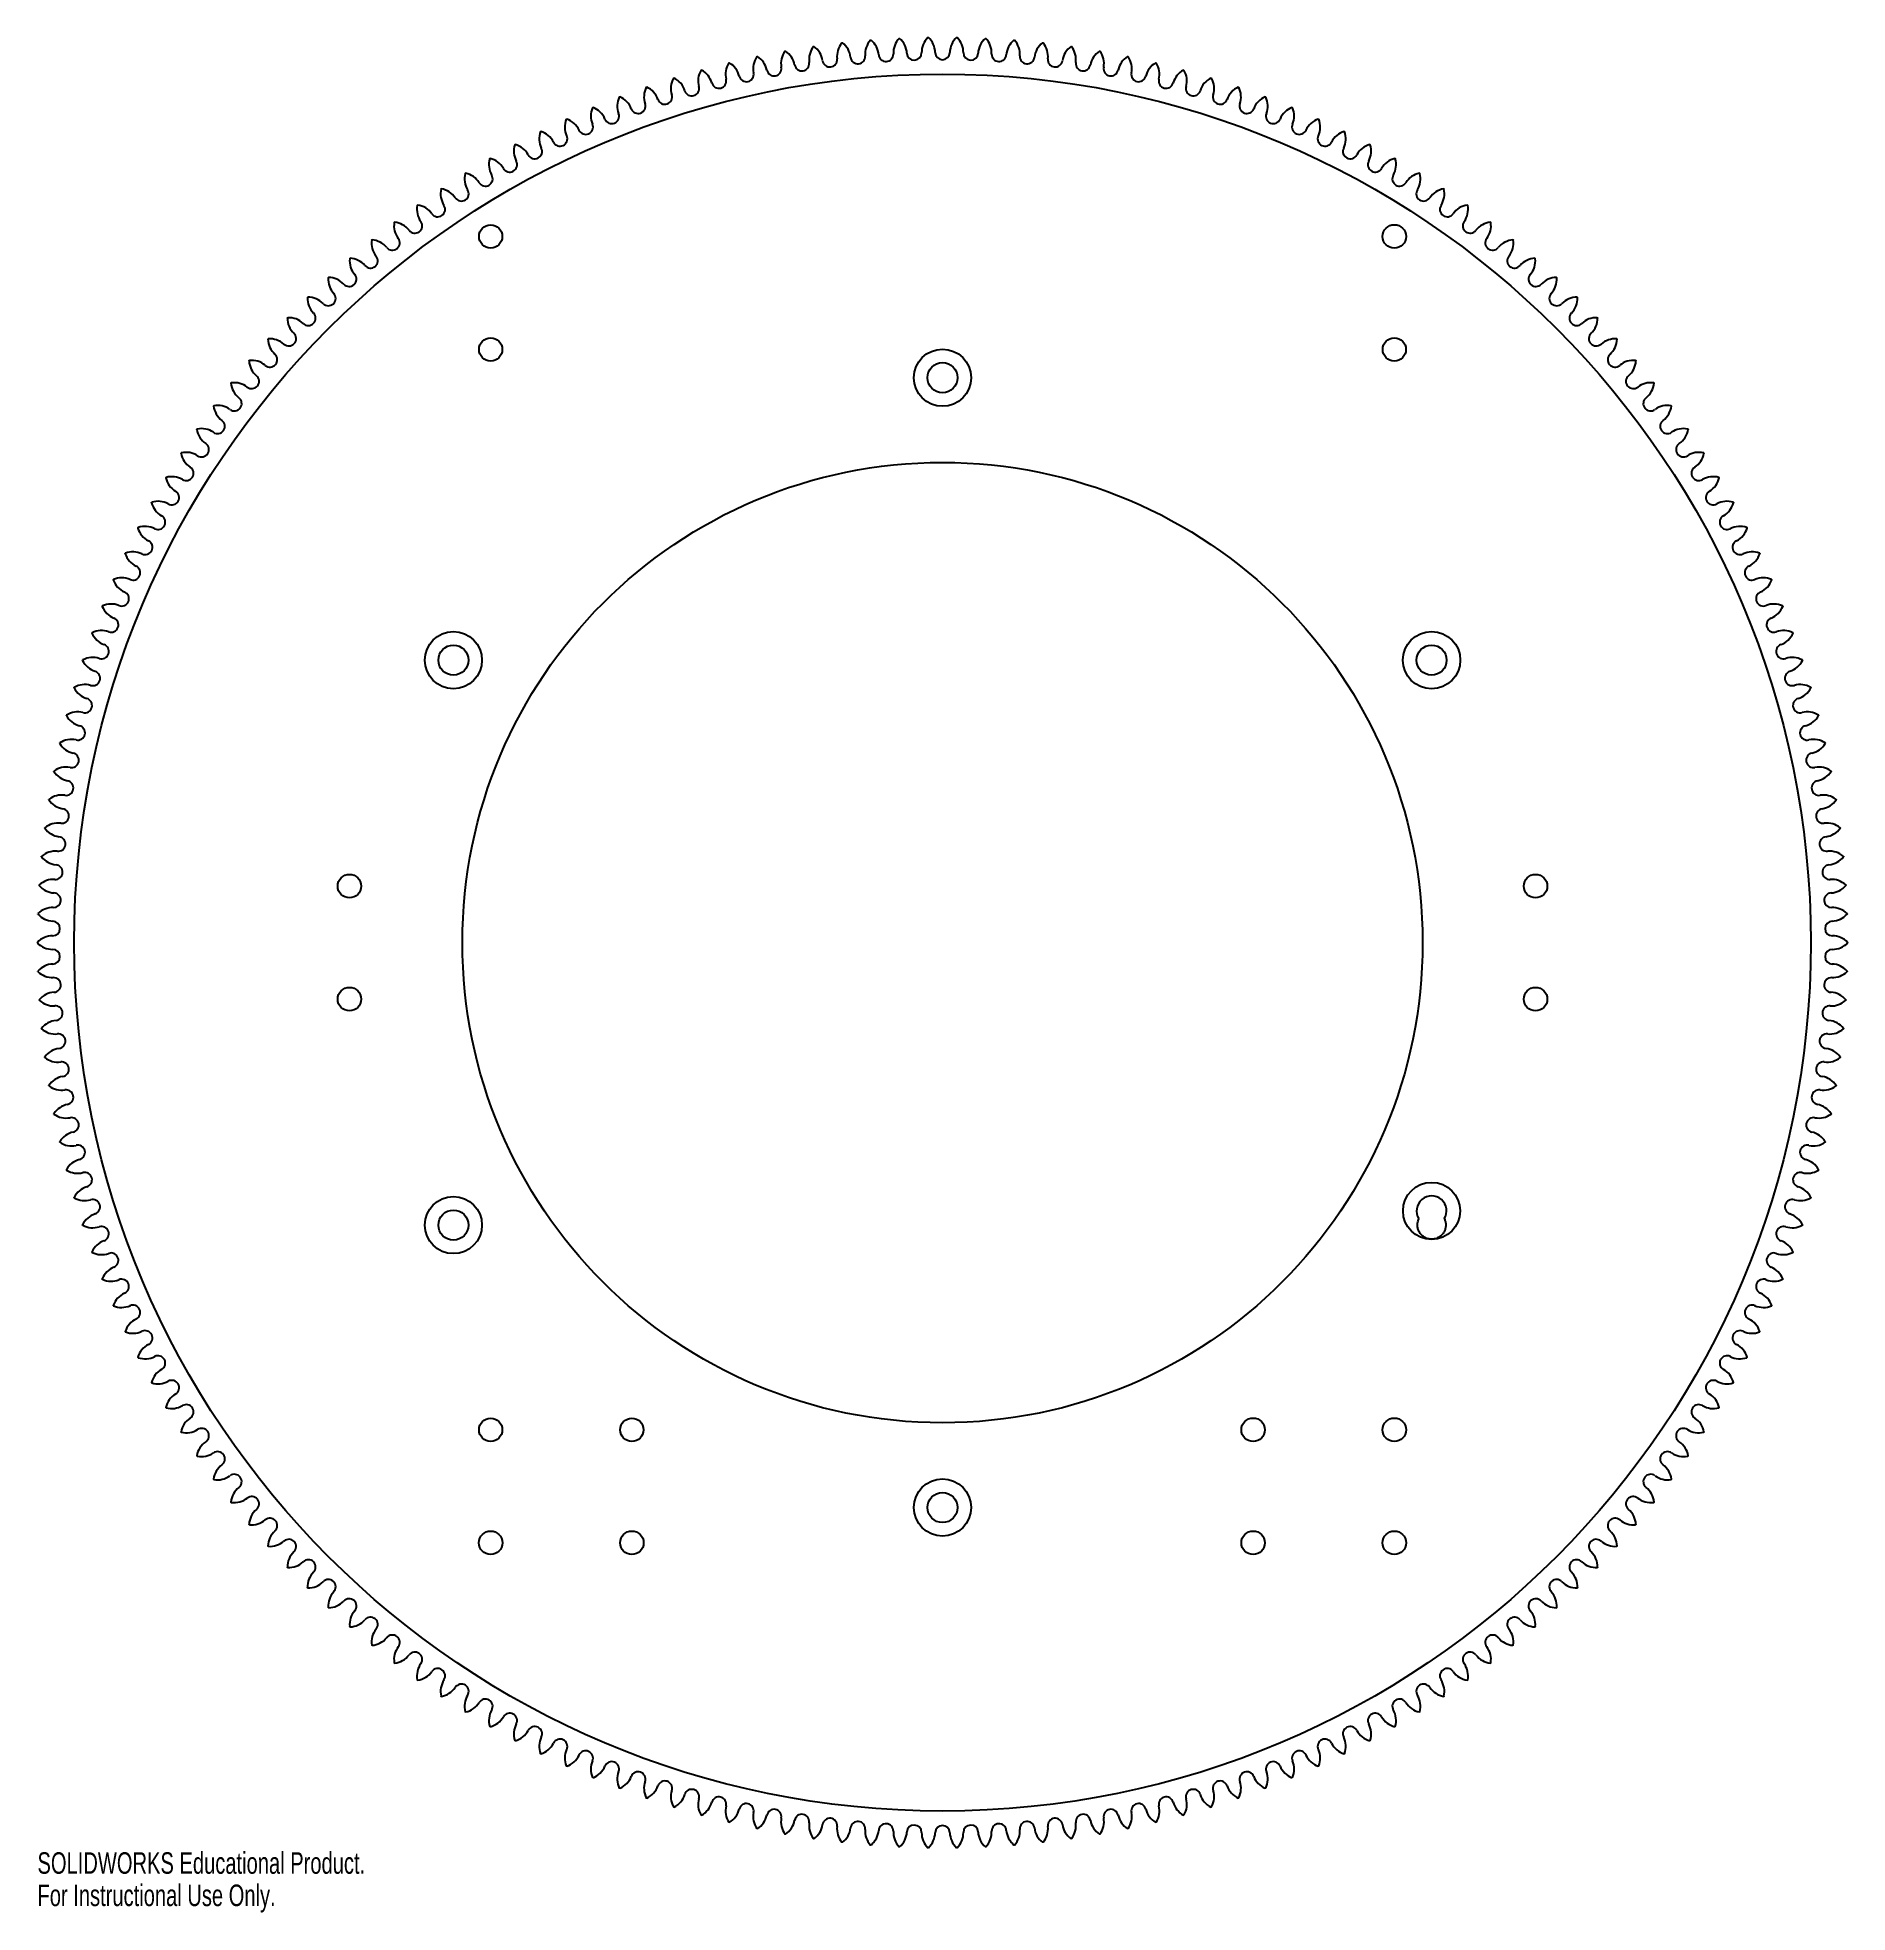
# Model space of a CAD drawing. Header units: inches. Extents: x -8 to 8, y -8.6 to 8.
import ezdxf

# ---------------------------------------------------------------- set-up
doc = ezdxf.new("R2010")
doc.units = ezdxf.units.IN
doc.header["$MEASUREMENT"] = 0
doc.styles.add('SLDTEXTSTYLE0', font='TXT', dxfattribs={"width": 0.7})

msp = doc.modelspace()

# ---------------------------------------------------------------- texts
at = {"color": 7, "linetype": 'Continuous', "char_height": 0.1903, "attachment_point": 1, "style": 'SLDTEXTSTYLE0'}
for s, insert in [('SOLIDWORKS Educational Product.', (-8.012, -8.051)), ('For Instructional Use Only.', (-8.012, -8.337))]:
    msp.add_mtext(s, dxfattribs=dict(at, insert=insert))

# ---------------------------------------------------------------- linework, layer by layer
at = {"color": 7, "linetype": 'Continuous', "lineweight": 25, "flags": 128}
for points in [[(-0.637, 7.987), (-0.637, 7.987), (-0.636, 7.987), (-0.635, 7.987), (-0.635, 7.987), (-0.634, 7.987), (-0.634, 7.987), (-0.633, 7.987), (-0.633, 7.987)], [(-0.383, 8.003), (-0.383, 8.003), (-0.382, 8.003), (-0.382, 8.003), (-0.381, 8.003), (-0.381, 8.003), (-0.38, 8.003), (-0.38, 8.003), (-0.379, 8.003)], [(-0.129, 8.011), (-0.129, 8.011), (-0.128, 8.011), (-0.128, 8.011), (-0.127, 8.011), (-0.127, 8.011), (-0.126, 8.011), (-0.126, 8.011), (-0.125, 8.011)], [(0.125, 8.011), (0.126, 8.011), (0.126, 8.011), (0.127, 8.011), (0.127, 8.011), (0.128, 8.011), (0.128, 8.011), (0.129, 8.011), (0.129, 8.011)], [(0.379, 8.003), (0.38, 8.003), (0.38, 8.003), (0.381, 8.003), (0.381, 8.003), (0.382, 8.003), (0.382, 8.003), (0.383, 8.003), (0.383, 8.003)], [(0.633, 7.987), (0.633, 7.987), (0.634, 7.987), (0.634, 7.987), (0.635, 7.987), (0.635, 7.987), (0.636, 7.987), (0.637, 7.987), (0.637, 7.987)], [(-1.643, 7.842), (-1.642, 7.842), (-1.642, 7.842), (-1.641, 7.842), (-1.641, 7.842), (-1.64, 7.842), (-1.64, 7.842), (-1.639, 7.842), (-1.639, 7.843)], [(-1.393, 7.89), (-1.393, 7.89), (-1.392, 7.89), (-1.392, 7.89), (-1.391, 7.89), (-1.391, 7.89), (-1.39, 7.89), (-1.39, 7.89), (-1.389, 7.891)], [(-1.142, 7.93), (-1.142, 7.93), (-1.141, 7.93), (-1.141, 7.93), (-1.14, 7.93), (-1.14, 7.93), (-1.139, 7.931), (-1.139, 7.931), (-1.138, 7.931)], [(-0.89, 7.962), (-0.89, 7.962), (-0.889, 7.962), (-0.889, 7.962), (-0.888, 7.963), (-0.887, 7.963), (-0.887, 7.963), (-0.886, 7.963), (-0.886, 7.963)], [(0.886, 7.963), (0.886, 7.963), (0.887, 7.963), (0.887, 7.963), (0.888, 7.963), (0.889, 7.962), (0.889, 7.962), (0.89, 7.962), (0.89, 7.962)], [(1.138, 7.931), (1.139, 7.931), (1.139, 7.931), (1.14, 7.93), (1.14, 7.93), (1.141, 7.93), (1.141, 7.93), (1.142, 7.93), (1.142, 7.93)], [(1.389, 7.891), (1.39, 7.89), (1.39, 7.89), (1.391, 7.89), (1.391, 7.89), (1.392, 7.89), (1.392, 7.89), (1.393, 7.89), (1.393, 7.89)], [(1.639, 7.843), (1.639, 7.842), (1.64, 7.842), (1.64, 7.842), (1.641, 7.842), (1.641, 7.842), (1.642, 7.842), (1.642, 7.842), (1.643, 7.842)], [(-2.381, 7.65), (-2.38, 7.65), (-2.38, 7.65), (-2.379, 7.65), (-2.379, 7.651), (-2.378, 7.651), (-2.378, 7.651), (-2.377, 7.651), (-2.377, 7.651)], [(-2.137, 7.722), (-2.137, 7.722), (-2.136, 7.722), (-2.135, 7.722), (-2.135, 7.722), (-2.134, 7.722), (-2.134, 7.722), (-2.133, 7.723), (-2.133, 7.723)], [(-1.891, 7.786), (-1.89, 7.786), (-1.89, 7.786), (-1.889, 7.786), (-1.889, 7.786), (-1.888, 7.786), (-1.888, 7.786), (-1.887, 7.786), (-1.887, 7.787)], [(1.887, 7.787), (1.887, 7.786), (1.888, 7.786), (1.888, 7.786), (1.889, 7.786), (1.889, 7.786), (1.89, 7.786), (1.89, 7.786), (1.891, 7.786)], [(2.133, 7.723), (2.133, 7.723), (2.134, 7.722), (2.134, 7.722), (2.135, 7.722), (2.135, 7.722), (2.136, 7.722), (2.137, 7.722), (2.137, 7.722)], [(2.377, 7.651), (2.377, 7.651), (2.378, 7.651), (2.378, 7.651), (2.379, 7.651), (2.379, 7.65), (2.38, 7.65), (2.38, 7.65), (2.381, 7.65)], [(-2.861, 7.484), (-2.861, 7.484), (-2.86, 7.484), (-2.86, 7.484), (-2.859, 7.484), (-2.859, 7.484), (-2.858, 7.485), (-2.858, 7.485), (-2.857, 7.485)], [(-2.622, 7.571), (-2.622, 7.571), (-2.621, 7.571), (-2.621, 7.571), (-2.62, 7.571), (-2.62, 7.571), (-2.619, 7.572), (-2.619, 7.572), (-2.618, 7.572)], [(2.618, 7.572), (2.619, 7.572), (2.619, 7.572), (2.62, 7.571), (2.62, 7.571), (2.621, 7.571), (2.621, 7.571), (2.622, 7.571), (2.622, 7.571)], [(2.857, 7.485), (2.858, 7.485), (2.858, 7.485), (2.859, 7.484), (2.859, 7.484), (2.86, 7.484), (2.86, 7.484), (2.861, 7.484), (2.861, 7.484)], [(-3.097, 7.389), (-3.097, 7.389), (-3.096, 7.389), (-3.096, 7.39), (-3.095, 7.39), (-3.095, 7.39), (-3.094, 7.39), (-3.094, 7.39), (-3.093, 7.391)], [(3.093, 7.391), (3.094, 7.39), (3.094, 7.39), (3.095, 7.39), (3.095, 7.39), (3.096, 7.39), (3.096, 7.389), (3.097, 7.389), (3.097, 7.389)], [(-3.56, 7.178), (-3.559, 7.178), (-3.559, 7.178), (-3.558, 7.178), (-3.558, 7.179), (-3.557, 7.179), (-3.557, 7.179), (-3.556, 7.179), (-3.556, 7.18)], [(-3.33, 7.287), (-3.33, 7.287), (-3.329, 7.287), (-3.329, 7.288), (-3.328, 7.288), (-3.328, 7.288), (-3.327, 7.288), (-3.327, 7.289), (-3.326, 7.289)], [(3.326, 7.289), (3.327, 7.289), (3.327, 7.288), (3.328, 7.288), (3.328, 7.288), (3.329, 7.288), (3.329, 7.287), (3.33, 7.287), (3.33, 7.287)], [(3.556, 7.18), (3.556, 7.179), (3.557, 7.179), (3.557, 7.179), (3.558, 7.179), (3.558, 7.178), (3.559, 7.178), (3.559, 7.178), (3.56, 7.178)], [(-3.786, 7.061), (-3.785, 7.061), (-3.785, 7.062), (-3.784, 7.062), (-3.784, 7.062), (-3.783, 7.062), (-3.783, 7.063), (-3.782, 7.063), (-3.782, 7.063)], [(3.782, 7.063), (3.782, 7.063), (3.783, 7.063), (3.783, 7.062), (3.784, 7.062), (3.784, 7.062), (3.785, 7.062), (3.785, 7.061), (3.786, 7.061)], [(-4.226, 6.807), (-4.225, 6.807), (-4.225, 6.807), (-4.225, 6.808), (-4.224, 6.808), (-4.224, 6.808), (-4.223, 6.808), (-4.223, 6.809), (-4.222, 6.809)], [(-4.008, 6.937), (-4.007, 6.938), (-4.007, 6.938), (-4.006, 6.938), (-4.006, 6.939), (-4.005, 6.939), (-4.005, 6.939), (-4.005, 6.939), (-4.004, 6.94)], [(4.004, 6.94), (4.005, 6.939), (4.005, 6.939), (4.005, 6.939), (4.006, 6.939), (4.006, 6.938), (4.007, 6.938), (4.007, 6.938), (4.008, 6.937)], [(4.222, 6.809), (4.223, 6.809), (4.223, 6.808), (4.224, 6.808), (4.224, 6.808), (4.225, 6.808), (4.225, 6.807), (4.225, 6.807), (4.226, 6.807)], [(-4.44, 6.669), (-4.439, 6.67), (-4.439, 6.67), (-4.438, 6.67), (-4.438, 6.67), (-4.438, 6.671), (-4.437, 6.671), (-4.437, 6.671), (-4.436, 6.672)], [(4.436, 6.672), (4.437, 6.671), (4.437, 6.671), (4.438, 6.671), (4.438, 6.67), (4.438, 6.67), (4.439, 6.67), (4.439, 6.67), (4.44, 6.669)], [(-4.649, 6.525), (-4.649, 6.525), (-4.648, 6.526), (-4.648, 6.526), (-4.647, 6.526), (-4.647, 6.527), (-4.646, 6.527), (-4.646, 6.527), (-4.646, 6.528)], [(4.646, 6.528), (4.646, 6.527), (4.646, 6.527), (4.647, 6.527), (4.647, 6.526), (4.648, 6.526), (4.648, 6.526), (4.649, 6.525), (4.649, 6.525)], [(-4.854, 6.374), (-4.853, 6.375), (-4.853, 6.375), (-4.853, 6.375), (-4.852, 6.376), (-4.852, 6.376), (-4.851, 6.376), (-4.851, 6.377), (-4.85, 6.377)], [(4.85, 6.377), (4.851, 6.377), (4.851, 6.376), (4.852, 6.376), (4.852, 6.376), (4.853, 6.375), (4.853, 6.375), (4.853, 6.375), (4.854, 6.374)], [(-5.054, 6.217), (-5.053, 6.217), (-5.053, 6.218), (-5.052, 6.218), (-5.052, 6.218), (-5.052, 6.219), (-5.051, 6.219), (-5.051, 6.219), (-5.05, 6.22)], [(5.05, 6.22), (5.051, 6.219), (5.051, 6.219), (5.052, 6.219), (5.052, 6.218), (5.052, 6.218), (5.053, 6.218), (5.053, 6.217), (5.054, 6.217)], [(-5.248, 6.054), (-5.248, 6.054), (-5.247, 6.054), (-5.247, 6.055), (-5.247, 6.055), (-5.246, 6.055), (-5.246, 6.056), (-5.245, 6.056), (-5.245, 6.056)], [(5.245, 6.056), (5.245, 6.056), (5.246, 6.056), (5.246, 6.055), (5.247, 6.055), (5.247, 6.055), (5.247, 6.054), (5.248, 6.054), (5.248, 6.054)], [(-5.438, 5.884), (-5.437, 5.884), (-5.437, 5.885), (-5.437, 5.885), (-5.436, 5.885), (-5.436, 5.886), (-5.435, 5.886), (-5.435, 5.887), (-5.435, 5.887)], [(5.435, 5.887), (5.435, 5.887), (5.435, 5.886), (5.436, 5.886), (5.436, 5.885), (5.437, 5.885), (5.437, 5.885), (5.437, 5.884), (5.438, 5.884)], [(-5.622, 5.709), (-5.621, 5.709), (-5.621, 5.709), (-5.621, 5.71), (-5.62, 5.71), (-5.62, 5.71), (-5.619, 5.711), (-5.619, 5.711), (-5.619, 5.712)], [(5.619, 5.712), (5.619, 5.711), (5.619, 5.711), (5.62, 5.71), (5.62, 5.71), (5.621, 5.71), (5.621, 5.709), (5.621, 5.709), (5.622, 5.709)], [(-5.8, 5.527), (-5.8, 5.528), (-5.799, 5.528), (-5.799, 5.528), (-5.798, 5.529), (-5.798, 5.529), (-5.798, 5.53), (-5.797, 5.53), (-5.797, 5.53)], [(5.797, 5.53), (5.797, 5.53), (5.798, 5.53), (5.798, 5.529), (5.798, 5.529), (5.799, 5.528), (5.799, 5.528), (5.8, 5.528), (5.8, 5.527)], [(-5.972, 5.341), (-5.972, 5.341), (-5.972, 5.341), (-5.971, 5.342), (-5.971, 5.342), (-5.971, 5.342), (-5.97, 5.343), (-5.97, 5.343), (-5.97, 5.344)], [(5.97, 5.344), (5.97, 5.343), (5.97, 5.343), (5.971, 5.342), (5.971, 5.342), (5.971, 5.342), (5.972, 5.341), (5.972, 5.341), (5.972, 5.341)], [(-6.139, 5.148), (-6.139, 5.149), (-6.138, 5.149), (-6.138, 5.15), (-6.137, 5.15), (-6.137, 5.15), (-6.137, 5.151), (-6.136, 5.151), (-6.136, 5.152)], [(6.136, 5.152), (6.136, 5.151), (6.137, 5.151), (6.137, 5.15), (6.137, 5.15), (6.138, 5.15), (6.138, 5.149), (6.139, 5.149), (6.139, 5.148)], [(-6.299, 4.951), (-6.299, 4.951), (-6.298, 4.952), (-6.298, 4.952), (-6.298, 4.953), (-6.297, 4.953), (-6.297, 4.953), (-6.297, 4.954), (-6.296, 4.954)], [(6.296, 4.954), (6.297, 4.954), (6.297, 4.953), (6.297, 4.953), (6.298, 4.953), (6.298, 4.952), (6.298, 4.952), (6.299, 4.951), (6.299, 4.951)], [(-6.453, 4.749), (-6.453, 4.749), (-6.452, 4.749), (-6.452, 4.75), (-6.452, 4.75), (-6.451, 4.751), (-6.451, 4.751), (-6.451, 4.752), (-6.45, 4.752)], [(6.45, 4.752), (6.451, 4.752), (6.451, 4.751), (6.451, 4.751), (6.452, 4.75), (6.452, 4.75), (6.452, 4.749), (6.453, 4.749), (6.453, 4.749)], [(-6.6, 4.541), (-6.6, 4.542), (-6.6, 4.542), (-6.6, 4.543), (-6.599, 4.543), (-6.599, 4.544), (-6.599, 4.544), (-6.598, 4.545), (-6.598, 4.545)], [(6.598, 4.545), (6.598, 4.545), (6.599, 4.544), (6.599, 4.544), (6.599, 4.543), (6.6, 4.543), (6.6, 4.542), (6.6, 4.542), (6.6, 4.541)], [(-6.741, 4.33), (-6.741, 4.33), (-6.741, 4.331), (-6.74, 4.331), (-6.74, 4.332), (-6.74, 4.332), (-6.739, 4.332), (-6.739, 4.333), (-6.739, 4.333)], [(6.739, 4.333), (6.739, 4.333), (6.739, 4.332), (6.74, 4.332), (6.74, 4.332), (6.74, 4.331), (6.741, 4.331), (6.741, 4.33), (6.741, 4.33)], [(-6.875, 4.114), (-6.875, 4.114), (-6.875, 4.115), (-6.874, 4.115), (-6.874, 4.116), (-6.874, 4.116), (-6.874, 4.116), (-6.873, 4.117), (-6.873, 4.117)], [(6.873, 4.117), (6.873, 4.117), (6.874, 4.116), (6.874, 4.116), (6.874, 4.116), (6.874, 4.115), (6.875, 4.115), (6.875, 4.114), (6.875, 4.114)], [(-7.002, 3.893), (-7.002, 3.894), (-7.002, 3.894), (-7.001, 3.895), (-7.001, 3.895), (-7.001, 3.896), (-7.001, 3.896), (-7, 3.897), (-7, 3.897)], [(7, 3.897), (7, 3.897), (7.001, 3.896), (7.001, 3.896), (7.001, 3.895), (7.001, 3.895), (7.002, 3.894), (7.002, 3.894), (7.002, 3.893)], [(-7.122, 3.669), (-7.122, 3.67), (-7.122, 3.67), (-7.122, 3.671), (-7.121, 3.671), (-7.121, 3.672), (-7.121, 3.672), (-7.121, 3.673), (-7.12, 3.673)], [(7.12, 3.673), (7.121, 3.673), (7.121, 3.672), (7.121, 3.672), (7.121, 3.671), (7.122, 3.671), (7.122, 3.67), (7.122, 3.67), (7.122, 3.669)], [(-7.235, 3.442), (-7.235, 3.442), (-7.235, 3.443), (-7.234, 3.443), (-7.234, 3.443), (-7.234, 3.444), (-7.234, 3.444), (-7.233, 3.445), (-7.233, 3.445)], [(7.233, 3.445), (7.233, 3.445), (7.234, 3.444), (7.234, 3.444), (7.234, 3.443), (7.234, 3.443), (7.235, 3.443), (7.235, 3.442), (7.235, 3.442)], [(-7.341, 3.21), (-7.34, 3.211), (-7.34, 3.211), (-7.34, 3.212), (-7.34, 3.212), (-7.34, 3.213), (-7.339, 3.213), (-7.339, 3.214), (-7.339, 3.214)], [(7.339, 3.214), (7.339, 3.214), (7.339, 3.213), (7.34, 3.213), (7.34, 3.212), (7.34, 3.212), (7.34, 3.211), (7.34, 3.211), (7.341, 3.21)], [(-7.439, 2.976), (-7.439, 2.976), (-7.438, 2.977), (-7.438, 2.977), (-7.438, 2.978), (-7.438, 2.978), (-7.438, 2.979), (-7.437, 2.979), (-7.437, 2.98)], [(7.437, 2.98), (7.437, 2.979), (7.438, 2.979), (7.438, 2.978), (7.438, 2.978), (7.438, 2.977), (7.438, 2.977), (7.439, 2.976), (7.439, 2.976)], [(-7.529, 2.738), (-7.529, 2.739), (-7.529, 2.739), (-7.529, 2.74), (-7.529, 2.74), (-7.529, 2.741), (-7.528, 2.741), (-7.528, 2.742), (-7.528, 2.742)], [(7.528, 2.742), (7.528, 2.742), (7.528, 2.741), (7.529, 2.741), (7.529, 2.74), (7.529, 2.74), (7.529, 2.739), (7.529, 2.739), (7.529, 2.738)], [(-7.613, 2.498), (-7.612, 2.498), (-7.612, 2.499), (-7.612, 2.499), (-7.612, 2.5), (-7.612, 2.5), (-7.612, 2.501), (-7.611, 2.502), (-7.611, 2.502)], [(7.611, 2.502), (7.611, 2.502), (7.612, 2.501), (7.612, 2.5), (7.612, 2.5), (7.612, 2.499), (7.612, 2.499), (7.612, 2.498), (7.613, 2.498)], [(-7.688, 2.255), (-7.688, 2.256), (-7.688, 2.256), (-7.688, 2.257), (-7.687, 2.257), (-7.687, 2.258), (-7.687, 2.258), (-7.687, 2.259), (-7.687, 2.259)], [(7.687, 2.259), (7.687, 2.259), (7.687, 2.258), (7.687, 2.258), (7.687, 2.257), (7.688, 2.257), (7.688, 2.256), (7.688, 2.256), (7.688, 2.255)], [(-7.756, 2.01), (-7.756, 2.011), (-7.755, 2.011), (-7.755, 2.012), (-7.755, 2.012), (-7.755, 2.013), (-7.755, 2.013), (-7.755, 2.014), (-7.755, 2.014)], [(7.755, 2.014), (7.755, 2.014), (7.755, 2.013), (7.755, 2.013), (7.755, 2.012), (7.755, 2.012), (7.755, 2.011), (7.756, 2.011), (7.756, 2.01)], [(-7.816, 1.763), (-7.815, 1.764), (-7.815, 1.764), (-7.815, 1.765), (-7.815, 1.765), (-7.815, 1.766), (-7.815, 1.766), (-7.815, 1.767), (-7.815, 1.767)], [(7.815, 1.767), (7.815, 1.767), (7.815, 1.766), (7.815, 1.766), (7.815, 1.765), (7.815, 1.765), (7.815, 1.764), (7.815, 1.764), (7.816, 1.763)], [(-7.868, 1.514), (-7.867, 1.515), (-7.867, 1.515), (-7.867, 1.516), (-7.867, 1.516), (-7.867, 1.517), (-7.867, 1.517), (-7.867, 1.518), (-7.867, 1.518)], [(7.867, 1.518), (7.867, 1.518), (7.867, 1.517), (7.867, 1.517), (7.867, 1.516), (7.867, 1.516), (7.867, 1.515), (7.867, 1.515), (7.868, 1.514)], [(-7.912, 1.264), (-7.912, 1.264), (-7.911, 1.265), (-7.911, 1.265), (-7.911, 1.266), (-7.911, 1.266), (-7.911, 1.267), (-7.911, 1.267), (-7.911, 1.268)], [(7.911, 1.268), (7.911, 1.267), (7.911, 1.267), (7.911, 1.266), (7.911, 1.266), (7.911, 1.265), (7.911, 1.265), (7.912, 1.264), (7.912, 1.264)], [(-7.948, 1.012), (-7.948, 1.013), (-7.948, 1.013), (-7.948, 1.014), (-7.947, 1.014), (-7.947, 1.015), (-7.947, 1.015), (-7.947, 1.016), (-7.947, 1.016)], [(7.947, 1.016), (7.947, 1.016), (7.947, 1.015), (7.947, 1.015), (7.947, 1.014), (7.948, 1.014), (7.948, 1.013), (7.948, 1.013), (7.948, 1.012)], [(-7.976, 0.759), (-7.976, 0.76), (-7.976, 0.761), (-7.976, 0.761), (-7.976, 0.762), (-7.976, 0.762), (-7.976, 0.763), (-7.975, 0.763), (-7.975, 0.764)], [(7.975, 0.764), (7.975, 0.763), (7.976, 0.763), (7.976, 0.762), (7.976, 0.762), (7.976, 0.761), (7.976, 0.761), (7.976, 0.76), (7.976, 0.759)], [(-7.996, 0.506), (-7.996, 0.507), (-7.996, 0.507), (-7.996, 0.508), (-7.996, 0.508), (-7.996, 0.509), (-7.996, 0.509), (-7.996, 0.51), (-7.996, 0.51)], [(7.996, 0.51), (7.996, 0.51), (7.996, 0.509), (7.996, 0.509), (7.996, 0.508), (7.996, 0.508), (7.996, 0.507), (7.996, 0.507), (7.996, 0.506)], [(-8.008, 0.252), (-8.008, 0.253), (-8.008, 0.253), (-8.008, 0.254), (-8.008, 0.254), (-8.008, 0.255), (-8.008, 0.255), (-8.008, 0.256), (-8.008, 0.256)], [(8.008, 0.256), (8.008, 0.256), (8.008, 0.255), (8.008, 0.255), (8.008, 0.254), (8.008, 0.254), (8.008, 0.253), (8.008, 0.253), (8.008, 0.252)], [(-8.012, -0.002), (-8.012, -0.002), (-8.012, -0.001), (-8.012, -0.001), (-8.012, 0), (-8.012, 0.001), (-8.012, 0.001), (-8.012, 0.002), (-8.012, 0.002)], [(8.012, 0.002), (8.012, 0.002), (8.012, 0.001), (8.012, 0.001), (8.012, 0), (8.012, -0.001), (8.012, -0.001), (8.012, -0.002), (8.012, -0.002)], [(-8.008, -0.256), (-8.008, -0.256), (-8.008, -0.255), (-8.008, -0.255), (-8.008, -0.254), (-8.008, -0.254), (-8.008, -0.253), (-8.008, -0.253), (-8.008, -0.252)], [(8.008, -0.252), (8.008, -0.253), (8.008, -0.253), (8.008, -0.254), (8.008, -0.254), (8.008, -0.255), (8.008, -0.255), (8.008, -0.256), (8.008, -0.256)], [(-7.996, -0.51), (-7.996, -0.51), (-7.996, -0.509), (-7.996, -0.509), (-7.996, -0.508), (-7.996, -0.508), (-7.996, -0.507), (-7.996, -0.507), (-7.996, -0.506)], [(7.996, -0.506), (7.996, -0.507), (7.996, -0.507), (7.996, -0.508), (7.996, -0.508), (7.996, -0.509), (7.996, -0.509), (7.996, -0.51), (7.996, -0.51)], [(-7.975, -0.764), (-7.975, -0.763), (-7.976, -0.763), (-7.976, -0.762), (-7.976, -0.762), (-7.976, -0.761), (-7.976, -0.761), (-7.976, -0.76), (-7.976, -0.759)], [(7.976, -0.759), (7.976, -0.76), (7.976, -0.761), (7.976, -0.761), (7.976, -0.762), (7.976, -0.762), (7.976, -0.763), (7.975, -0.763), (7.975, -0.764)], [(-7.947, -1.016), (-7.947, -1.016), (-7.947, -1.015), (-7.947, -1.015), (-7.947, -1.014), (-7.948, -1.014), (-7.948, -1.013), (-7.948, -1.013), (-7.948, -1.012)], [(7.948, -1.012), (7.948, -1.013), (7.948, -1.013), (7.948, -1.014), (7.947, -1.014), (7.947, -1.015), (7.947, -1.015), (7.947, -1.016), (7.947, -1.016)], [(-7.911, -1.268), (-7.911, -1.267), (-7.911, -1.267), (-7.911, -1.266), (-7.911, -1.266), (-7.911, -1.265), (-7.911, -1.265), (-7.912, -1.264), (-7.912, -1.264)], [(7.912, -1.264), (7.912, -1.264), (7.911, -1.265), (7.911, -1.265), (7.911, -1.266), (7.911, -1.266), (7.911, -1.267), (7.911, -1.267), (7.911, -1.268)], [(-7.867, -1.518), (-7.867, -1.518), (-7.867, -1.517), (-7.867, -1.517), (-7.867, -1.516), (-7.867, -1.516), (-7.867, -1.515), (-7.867, -1.515), (-7.868, -1.514)], [(7.868, -1.514), (7.867, -1.515), (7.867, -1.515), (7.867, -1.516), (7.867, -1.516), (7.867, -1.517), (7.867, -1.517), (7.867, -1.518), (7.867, -1.518)], [(-7.815, -1.767), (-7.815, -1.767), (-7.815, -1.766), (-7.815, -1.766), (-7.815, -1.765), (-7.815, -1.765), (-7.815, -1.764), (-7.815, -1.764), (-7.816, -1.763)], [(7.816, -1.763), (7.815, -1.764), (7.815, -1.764), (7.815, -1.765), (7.815, -1.765), (7.815, -1.766), (7.815, -1.766), (7.815, -1.767), (7.815, -1.767)], [(-7.755, -2.014), (-7.755, -2.014), (-7.755, -2.013), (-7.755, -2.013), (-7.755, -2.012), (-7.755, -2.012), (-7.755, -2.011), (-7.756, -2.011), (-7.756, -2.01)], [(7.756, -2.01), (7.756, -2.011), (7.755, -2.011), (7.755, -2.012), (7.755, -2.012), (7.755, -2.013), (7.755, -2.013), (7.755, -2.014), (7.755, -2.014)], [(-7.687, -2.259), (-7.687, -2.259), (-7.687, -2.258), (-7.687, -2.258), (-7.687, -2.257), (-7.688, -2.257), (-7.688, -2.256), (-7.688, -2.256), (-7.688, -2.255)], [(7.688, -2.255), (7.688, -2.256), (7.688, -2.256), (7.688, -2.257), (7.687, -2.257), (7.687, -2.258), (7.687, -2.258), (7.687, -2.259), (7.687, -2.259)], [(-7.611, -2.502), (-7.611, -2.502), (-7.612, -2.501), (-7.612, -2.5), (-7.612, -2.5), (-7.612, -2.499), (-7.612, -2.499), (-7.612, -2.498), (-7.613, -2.498)], [(7.613, -2.498), (7.612, -2.498), (7.612, -2.499), (7.612, -2.499), (7.612, -2.5), (7.612, -2.5), (7.612, -2.501), (7.611, -2.502), (7.611, -2.502)], [(-7.528, -2.742), (-7.528, -2.742), (-7.528, -2.741), (-7.529, -2.741), (-7.529, -2.74), (-7.529, -2.74), (-7.529, -2.739), (-7.529, -2.739), (-7.529, -2.738)], [(7.529, -2.738), (7.529, -2.739), (7.529, -2.739), (7.529, -2.74), (7.529, -2.74), (7.529, -2.741), (7.528, -2.741), (7.528, -2.742), (7.528, -2.742)], [(-7.437, -2.98), (-7.437, -2.979), (-7.438, -2.979), (-7.438, -2.978), (-7.438, -2.978), (-7.438, -2.977), (-7.438, -2.977), (-7.439, -2.976), (-7.439, -2.976)], [(7.439, -2.976), (7.439, -2.976), (7.438, -2.977), (7.438, -2.977), (7.438, -2.978), (7.438, -2.978), (7.438, -2.979), (7.437, -2.979), (7.437, -2.98)], [(-7.339, -3.214), (-7.339, -3.214), (-7.339, -3.213), (-7.34, -3.213), (-7.34, -3.212), (-7.34, -3.212), (-7.34, -3.211), (-7.34, -3.211), (-7.341, -3.21)], [(7.341, -3.21), (7.34, -3.211), (7.34, -3.211), (7.34, -3.212), (7.34, -3.212), (7.34, -3.213), (7.339, -3.213), (7.339, -3.214), (7.339, -3.214)], [(-7.233, -3.445), (-7.233, -3.445), (-7.234, -3.444), (-7.234, -3.444), (-7.234, -3.443), (-7.234, -3.443), (-7.235, -3.443), (-7.235, -3.442), (-7.235, -3.442)], [(7.235, -3.442), (7.235, -3.442), (7.235, -3.443), (7.234, -3.443), (7.234, -3.443), (7.234, -3.444), (7.234, -3.444), (7.233, -3.445), (7.233, -3.445)], [(-7.12, -3.673), (-7.121, -3.673), (-7.121, -3.672), (-7.121, -3.672), (-7.121, -3.671), (-7.122, -3.671), (-7.122, -3.67), (-7.122, -3.67), (-7.122, -3.669)], [(7.122, -3.669), (7.122, -3.67), (7.122, -3.67), (7.122, -3.671), (7.121, -3.671), (7.121, -3.672), (7.121, -3.672), (7.121, -3.673), (7.12, -3.673)], [(-7, -3.897), (-7, -3.897), (-7.001, -3.896), (-7.001, -3.896), (-7.001, -3.895), (-7.001, -3.895), (-7.002, -3.894), (-7.002, -3.894), (-7.002, -3.893)], [(7.002, -3.893), (7.002, -3.894), (7.002, -3.894), (7.001, -3.895), (7.001, -3.895), (7.001, -3.896), (7.001, -3.896), (7, -3.897), (7, -3.897)], [(-6.873, -4.117), (-6.873, -4.117), (-6.874, -4.116), (-6.874, -4.116), (-6.874, -4.116), (-6.874, -4.115), (-6.875, -4.115), (-6.875, -4.114), (-6.875, -4.114)], [(6.875, -4.114), (6.875, -4.114), (6.875, -4.115), (6.874, -4.115), (6.874, -4.116), (6.874, -4.116), (6.874, -4.116), (6.873, -4.117), (6.873, -4.117)], [(-6.739, -4.333), (-6.739, -4.333), (-6.739, -4.332), (-6.74, -4.332), (-6.74, -4.332), (-6.74, -4.331), (-6.741, -4.331), (-6.741, -4.33), (-6.741, -4.33)], [(6.741, -4.33), (6.741, -4.33), (6.741, -4.331), (6.74, -4.331), (6.74, -4.332), (6.74, -4.332), (6.739, -4.332), (6.739, -4.333), (6.739, -4.333)], [(-6.598, -4.545), (-6.598, -4.545), (-6.599, -4.544), (-6.599, -4.544), (-6.599, -4.543), (-6.6, -4.543), (-6.6, -4.542), (-6.6, -4.542), (-6.6, -4.541)], [(6.6, -4.541), (6.6, -4.542), (6.6, -4.542), (6.6, -4.543), (6.599, -4.543), (6.599, -4.544), (6.599, -4.544), (6.598, -4.545), (6.598, -4.545)], [(-6.45, -4.752), (-6.451, -4.752), (-6.451, -4.751), (-6.451, -4.751), (-6.452, -4.75), (-6.452, -4.75), (-6.452, -4.749), (-6.453, -4.749), (-6.453, -4.749)], [(6.453, -4.749), (6.453, -4.749), (6.452, -4.749), (6.452, -4.75), (6.452, -4.75), (6.451, -4.751), (6.451, -4.751), (6.451, -4.752), (6.45, -4.752)], [(-6.296, -4.954), (-6.297, -4.954), (-6.297, -4.953), (-6.297, -4.953), (-6.298, -4.953), (-6.298, -4.952), (-6.298, -4.952), (-6.299, -4.951), (-6.299, -4.951)], [(6.299, -4.951), (6.299, -4.951), (6.298, -4.952), (6.298, -4.952), (6.298, -4.953), (6.297, -4.953), (6.297, -4.953), (6.297, -4.954), (6.296, -4.954)], [(-6.136, -5.152), (-6.136, -5.151), (-6.137, -5.151), (-6.137, -5.15), (-6.137, -5.15), (-6.138, -5.15), (-6.138, -5.149), (-6.139, -5.149), (-6.139, -5.148)], [(6.139, -5.148), (6.139, -5.149), (6.138, -5.149), (6.138, -5.15), (6.137, -5.15), (6.137, -5.15), (6.137, -5.151), (6.136, -5.151), (6.136, -5.152)], [(-5.97, -5.344), (-5.97, -5.343), (-5.97, -5.343), (-5.971, -5.342), (-5.971, -5.342), (-5.971, -5.342), (-5.972, -5.341), (-5.972, -5.341), (-5.972, -5.341)], [(5.972, -5.341), (5.972, -5.341), (5.972, -5.341), (5.971, -5.342), (5.971, -5.342), (5.971, -5.342), (5.97, -5.343), (5.97, -5.343), (5.97, -5.344)], [(-5.797, -5.53), (-5.797, -5.53), (-5.798, -5.53), (-5.798, -5.529), (-5.798, -5.529), (-5.799, -5.528), (-5.799, -5.528), (-5.8, -5.528), (-5.8, -5.527)], [(5.8, -5.527), (5.8, -5.528), (5.799, -5.528), (5.799, -5.528), (5.798, -5.529), (5.798, -5.529), (5.798, -5.53), (5.797, -5.53), (5.797, -5.53)], [(-5.619, -5.712), (-5.619, -5.711), (-5.619, -5.711), (-5.62, -5.71), (-5.62, -5.71), (-5.621, -5.71), (-5.621, -5.709), (-5.621, -5.709), (-5.622, -5.709)], [(5.622, -5.709), (5.621, -5.709), (5.621, -5.709), (5.621, -5.71), (5.62, -5.71), (5.62, -5.71), (5.619, -5.711), (5.619, -5.711), (5.619, -5.712)], [(-5.435, -5.887), (-5.435, -5.887), (-5.435, -5.886), (-5.436, -5.886), (-5.436, -5.885), (-5.437, -5.885), (-5.437, -5.885), (-5.437, -5.884), (-5.438, -5.884)], [(5.438, -5.884), (5.437, -5.884), (5.437, -5.885), (5.437, -5.885), (5.436, -5.885), (5.436, -5.886), (5.435, -5.886), (5.435, -5.887), (5.435, -5.887)], [(-5.245, -6.056), (-5.245, -6.056), (-5.246, -6.056), (-5.246, -6.055), (-5.247, -6.055), (-5.247, -6.055), (-5.247, -6.054), (-5.248, -6.054), (-5.248, -6.054)], [(5.248, -6.054), (5.248, -6.054), (5.247, -6.054), (5.247, -6.055), (5.247, -6.055), (5.246, -6.055), (5.246, -6.056), (5.245, -6.056), (5.245, -6.056)], [(-5.05, -6.22), (-5.051, -6.219), (-5.051, -6.219), (-5.052, -6.219), (-5.052, -6.218), (-5.052, -6.218), (-5.053, -6.218), (-5.053, -6.217), (-5.054, -6.217)], [(5.054, -6.217), (5.053, -6.217), (5.053, -6.218), (5.052, -6.218), (5.052, -6.218), (5.052, -6.219), (5.051, -6.219), (5.051, -6.219), (5.05, -6.22)], [(-4.85, -6.377), (-4.851, -6.377), (-4.851, -6.376), (-4.852, -6.376), (-4.852, -6.376), (-4.853, -6.375), (-4.853, -6.375), (-4.853, -6.375), (-4.854, -6.374)], [(4.854, -6.374), (4.853, -6.375), (4.853, -6.375), (4.853, -6.375), (4.852, -6.376), (4.852, -6.376), (4.851, -6.376), (4.851, -6.377), (4.85, -6.377)], [(-4.646, -6.528), (-4.646, -6.527), (-4.646, -6.527), (-4.647, -6.527), (-4.647, -6.526), (-4.648, -6.526), (-4.648, -6.526), (-4.649, -6.525), (-4.649, -6.525)], [(4.649, -6.525), (4.649, -6.525), (4.648, -6.526), (4.648, -6.526), (4.647, -6.526), (4.647, -6.527), (4.646, -6.527), (4.646, -6.527), (4.646, -6.528)], [(-4.436, -6.672), (-4.437, -6.671), (-4.437, -6.671), (-4.438, -6.671), (-4.438, -6.67), (-4.438, -6.67), (-4.439, -6.67), (-4.439, -6.67), (-4.44, -6.669)], [(4.44, -6.669), (4.439, -6.67), (4.439, -6.67), (4.438, -6.67), (4.438, -6.67), (4.438, -6.671), (4.437, -6.671), (4.437, -6.671), (4.436, -6.672)], [(-4.222, -6.809), (-4.223, -6.809), (-4.223, -6.808), (-4.224, -6.808), (-4.224, -6.808), (-4.225, -6.808), (-4.225, -6.807), (-4.225, -6.807), (-4.226, -6.807)], [(-4.004, -6.94), (-4.005, -6.939), (-4.005, -6.939), (-4.005, -6.939), (-4.006, -6.939), (-4.006, -6.938), (-4.007, -6.938), (-4.007, -6.938), (-4.008, -6.937)], [(4.008, -6.937), (4.007, -6.938), (4.007, -6.938), (4.006, -6.938), (4.006, -6.939), (4.005, -6.939), (4.005, -6.939), (4.005, -6.939), (4.004, -6.94)], [(4.226, -6.807), (4.225, -6.807), (4.225, -6.807), (4.225, -6.808), (4.224, -6.808), (4.224, -6.808), (4.223, -6.808), (4.223, -6.809), (4.222, -6.809)], [(-3.782, -7.063), (-3.782, -7.063), (-3.783, -7.063), (-3.783, -7.062), (-3.784, -7.062), (-3.784, -7.062), (-3.785, -7.062), (-3.785, -7.061), (-3.786, -7.061)], [(3.786, -7.061), (3.785, -7.061), (3.785, -7.062), (3.784, -7.062), (3.784, -7.062), (3.783, -7.062), (3.783, -7.063), (3.782, -7.063), (3.782, -7.063)], [(-3.556, -7.18), (-3.556, -7.179), (-3.557, -7.179), (-3.557, -7.179), (-3.558, -7.179), (-3.558, -7.178), (-3.559, -7.178), (-3.559, -7.178), (-3.56, -7.178)], [(-3.326, -7.289), (-3.327, -7.289), (-3.327, -7.288), (-3.328, -7.288), (-3.328, -7.288), (-3.329, -7.288), (-3.329, -7.287), (-3.33, -7.287), (-3.33, -7.287)], [(3.33, -7.287), (3.33, -7.287), (3.329, -7.287), (3.329, -7.288), (3.328, -7.288), (3.328, -7.288), (3.327, -7.288), (3.327, -7.289), (3.326, -7.289)], [(3.56, -7.178), (3.559, -7.178), (3.559, -7.178), (3.558, -7.178), (3.558, -7.179), (3.557, -7.179), (3.557, -7.179), (3.556, -7.179), (3.556, -7.18)], [(-3.093, -7.391), (-3.094, -7.39), (-3.094, -7.39), (-3.095, -7.39), (-3.095, -7.39), (-3.096, -7.39), (-3.096, -7.389), (-3.097, -7.389), (-3.097, -7.389)], [(3.097, -7.389), (3.097, -7.389), (3.096, -7.389), (3.096, -7.39), (3.095, -7.39), (3.095, -7.39), (3.094, -7.39), (3.094, -7.39), (3.093, -7.391)], [(-2.857, -7.485), (-2.858, -7.485), (-2.858, -7.485), (-2.859, -7.484), (-2.859, -7.484), (-2.86, -7.484), (-2.86, -7.484), (-2.861, -7.484), (-2.861, -7.484)], [(-2.618, -7.572), (-2.619, -7.572), (-2.619, -7.572), (-2.62, -7.571), (-2.62, -7.571), (-2.621, -7.571), (-2.621, -7.571), (-2.622, -7.571), (-2.622, -7.571)], [(2.622, -7.571), (2.622, -7.571), (2.621, -7.571), (2.621, -7.571), (2.62, -7.571), (2.62, -7.571), (2.619, -7.572), (2.619, -7.572), (2.618, -7.572)], [(2.861, -7.484), (2.861, -7.484), (2.86, -7.484), (2.86, -7.484), (2.859, -7.484), (2.859, -7.484), (2.858, -7.485), (2.858, -7.485), (2.857, -7.485)], [(-2.377, -7.651), (-2.377, -7.651), (-2.378, -7.651), (-2.378, -7.651), (-2.379, -7.651), (-2.379, -7.65), (-2.38, -7.65), (-2.38, -7.65), (-2.381, -7.65)], [(-2.133, -7.723), (-2.133, -7.723), (-2.134, -7.722), (-2.134, -7.722), (-2.135, -7.722), (-2.135, -7.722), (-2.136, -7.722), (-2.137, -7.722), (-2.137, -7.722)], [(-1.887, -7.787), (-1.887, -7.786), (-1.888, -7.786), (-1.888, -7.786), (-1.889, -7.786), (-1.889, -7.786), (-1.89, -7.786), (-1.89, -7.786), (-1.891, -7.786)], [(1.891, -7.786), (1.89, -7.786), (1.89, -7.786), (1.889, -7.786), (1.889, -7.786), (1.888, -7.786), (1.888, -7.786), (1.887, -7.786), (1.887, -7.787)], [(2.137, -7.722), (2.137, -7.722), (2.136, -7.722), (2.135, -7.722), (2.135, -7.722), (2.134, -7.722), (2.134, -7.722), (2.133, -7.723), (2.133, -7.723)], [(2.381, -7.65), (2.38, -7.65), (2.38, -7.65), (2.379, -7.65), (2.379, -7.651), (2.378, -7.651), (2.378, -7.651), (2.377, -7.651), (2.377, -7.651)], [(-1.639, -7.843), (-1.639, -7.842), (-1.64, -7.842), (-1.64, -7.842), (-1.641, -7.842), (-1.641, -7.842), (-1.642, -7.842), (-1.642, -7.842), (-1.643, -7.842)], [(-1.389, -7.891), (-1.39, -7.89), (-1.39, -7.89), (-1.391, -7.89), (-1.391, -7.89), (-1.392, -7.89), (-1.392, -7.89), (-1.393, -7.89), (-1.393, -7.89)], [(-1.138, -7.931), (-1.139, -7.931), (-1.139, -7.931), (-1.14, -7.93), (-1.14, -7.93), (-1.141, -7.93), (-1.141, -7.93), (-1.142, -7.93), (-1.142, -7.93)], [(-0.886, -7.963), (-0.886, -7.963), (-0.887, -7.963), (-0.887, -7.963), (-0.888, -7.963), (-0.889, -7.962), (-0.889, -7.962), (-0.89, -7.962), (-0.89, -7.962)], [(0.89, -7.962), (0.89, -7.962), (0.889, -7.962), (0.889, -7.962), (0.888, -7.963), (0.887, -7.963), (0.887, -7.963), (0.886, -7.963), (0.886, -7.963)], [(1.142, -7.93), (1.142, -7.93), (1.141, -7.93), (1.141, -7.93), (1.14, -7.93), (1.14, -7.93), (1.139, -7.931), (1.139, -7.931), (1.138, -7.931)], [(1.393, -7.89), (1.393, -7.89), (1.392, -7.89), (1.392, -7.89), (1.391, -7.89), (1.391, -7.89), (1.39, -7.89), (1.39, -7.89), (1.389, -7.891)], [(1.643, -7.842), (1.642, -7.842), (1.642, -7.842), (1.641, -7.842), (1.641, -7.842), (1.64, -7.842), (1.64, -7.842), (1.639, -7.842), (1.639, -7.843)], [(-0.633, -7.987), (-0.633, -7.987), (-0.634, -7.987), (-0.634, -7.987), (-0.635, -7.987), (-0.635, -7.987), (-0.636, -7.987), (-0.637, -7.987), (-0.637, -7.987)], [(-0.379, -8.003), (-0.38, -8.003), (-0.38, -8.003), (-0.381, -8.003), (-0.381, -8.003), (-0.382, -8.003), (-0.382, -8.003), (-0.383, -8.003), (-0.383, -8.003)], [(-0.125, -8.011), (-0.126, -8.011), (-0.126, -8.011), (-0.127, -8.011), (-0.127, -8.011), (-0.128, -8.011), (-0.128, -8.011), (-0.129, -8.011), (-0.129, -8.011)], [(0.129, -8.011), (0.129, -8.011), (0.128, -8.011), (0.128, -8.011), (0.127, -8.011), (0.127, -8.011), (0.126, -8.011), (0.126, -8.011), (0.125, -8.011)], [(0.383, -8.003), (0.383, -8.003), (0.382, -8.003), (0.382, -8.003), (0.381, -8.003), (0.381, -8.003), (0.38, -8.003), (0.38, -8.003), (0.379, -8.003)], [(0.637, -7.987), (0.637, -7.987), (0.636, -7.987), (0.635, -7.987), (0.635, -7.987), (0.634, -7.987), (0.634, -7.987), (0.633, -7.987), (0.633, -7.987)]]:
    msp.add_lwpolyline(points, dxfattribs=at)
at = {"color": 7, "linetype": 'Continuous', "lineweight": 25}
for centre, radius in [((0, 0), 7.687), ((-4, 6.25), 0.103), ((4, 6.25), 0.104), ((-4, 5.25), 0.103), ((4, 5.25), 0.103), ((0, 5), 0.253), ((0, 5), 0.133), ((0, 0), 4.25), ((-4.33, 2.5), 0.253), ((4.33, 2.5), 0.254), ((-4.33, 2.5), 0.133), ((4.33, 2.5), 0.133), ((-5.25, 0.5), 0.104), ((5.25, 0.5), 0.104), ((-5.25, -0.5), 0.104), ((5.25, -0.5), 0.104), ((4.33, -2.375), 0.253), ((-4.33, -2.5), 0.253), ((-4.33, -2.5), 0.133), ((-4, -4.312), 0.103), ((-2.75, -4.312), 0.103), ((2.75, -4.312), 0.104), ((4, -4.312), 0.104), ((0, -5), 0.253), ((0, -5), 0.133), ((-4, -5.312), 0.104), ((-2.75, -5.312), 0.104), ((2.75, -5.312), 0.104), ((4, -5.312), 0.104)]:
    msp.add_circle(centre, radius, dxfattribs=at)
for centre, radius, start, end in [((-0.5, 7.863), 0.185, 137.9546, 184.5455), ((-0.749, 7.843), 0.185, 4.5455, 51.1363), ((-0.25, 7.875), 0.185, 136.1364, 182.7273), ((-0.5, 7.863), 0.185, 2.7273, 49.3181), ((0, 7.879), 0.185, 134.3182, 180.9091), ((-0.25, 7.875), 0.185, 0.9091, 47.5), ((0.25, 7.875), 0.185, 132.5, 179.0909), ((0, 7.879), 0.185, 359.0909, 45.6818), ((0.5, 7.863), 0.185, 130.6819, 177.2727), ((0.25, 7.875), 0.185, 357.2727, 43.8636), ((0.749, 7.843), 0.185, 128.8637, 175.4545), ((0.5, 7.863), 0.185, 355.4545, 42.0454), ((-1.491, 7.736), 0.185, 145.2273, 191.8182), ((-1.736, 7.685), 0.185, 11.8182, 58.4091), ((-1.245, 7.78), 0.185, 143.4091, 190), ((-1.491, 7.736), 0.185, 10, 56.5909), ((-0.997, 7.815), 0.185, 141.5909, 188.1818), ((-1.245, 7.78), 0.185, 8.1818, 54.7727), ((-0.997, 7.815), 0.065, 188.1818, 6.3636), ((-0.749, 7.843), 0.185, 139.7728, 186.3636), ((-0.997, 7.815), 0.185, 6.3636, 52.9545), ((-0.749, 7.843), 0.065, 186.3636, 4.5455), ((-0.5, 7.863), 0.065, 184.5455, 2.7273), ((-0.25, 7.875), 0.065, 182.7273, 0.9091), ((0, 7.879), 0.065, 180.9091, 359.0909), ((0.25, 7.875), 0.065, 179.0909, 357.2727), ((0.5, 7.863), 0.065, 177.2727, 355.4545), ((0.749, 7.843), 0.065, 175.4545, 353.6364), ((0.997, 7.815), 0.185, 127.0455, 173.6364), ((0.749, 7.843), 0.185, 353.6364, 40.2272), ((0.997, 7.815), 0.065, 173.6364, 351.8182), ((1.245, 7.78), 0.185, 125.2273, 171.8182), ((0.997, 7.815), 0.185, 351.8182, 38.4091), ((1.491, 7.736), 0.185, 123.4091, 170), ((1.245, 7.78), 0.185, 350, 36.5909), ((1.736, 7.685), 0.185, 121.5909, 168.1818), ((1.491, 7.736), 0.185, 348.1818, 34.7727), ((-2.22, 7.559), 0.185, 150.6819, 197.2727), ((-2.458, 7.485), 0.185, 17.2727, 63.8636), ((-1.979, 7.626), 0.185, 148.8637, 195.4545), ((-2.22, 7.559), 0.185, 15.4545, 62.0454), ((-1.979, 7.626), 0.065, 195.4545, 13.6364), ((-1.736, 7.685), 0.185, 147.0455, 193.6364), ((-1.979, 7.626), 0.185, 13.6364, 60.2272), ((-1.736, 7.685), 0.065, 193.6364, 11.8182), ((-1.491, 7.736), 0.065, 191.8182, 10), ((-1.245, 7.78), 0.065, 190, 8.1818), ((1.245, 7.78), 0.065, 171.8182, 350), ((1.491, 7.736), 0.065, 170, 348.1818), ((1.736, 7.685), 0.065, 168.1818, 346.3636), ((1.979, 7.626), 0.185, 119.7728, 166.3636), ((1.736, 7.685), 0.185, 346.3636, 32.9545), ((1.979, 7.626), 0.065, 166.3636, 344.5455), ((2.22, 7.559), 0.185, 117.9546, 164.5455), ((1.979, 7.626), 0.185, 344.5455, 31.1363), ((2.458, 7.485), 0.185, 116.1364, 162.7273), ((2.22, 7.559), 0.185, 342.7273, 29.3181), ((-2.695, 7.403), 0.185, 154.3182, 200.9091), ((-2.928, 7.314), 0.185, 20.9091, 67.5), ((-2.458, 7.485), 0.185, 152.5, 199.0909), ((-2.695, 7.403), 0.185, 19.0909, 65.6818), ((-2.458, 7.485), 0.065, 199.0909, 17.2727), ((-2.22, 7.559), 0.065, 197.2727, 15.4545), ((2.22, 7.559), 0.065, 164.5455, 342.7273), ((2.458, 7.485), 0.065, 162.7273, 340.9091), ((2.695, 7.403), 0.185, 114.3182, 160.9091), ((2.458, 7.485), 0.185, 340.9091, 27.5), ((2.928, 7.314), 0.185, 112.5, 159.0909), ((2.695, 7.403), 0.185, 339.0909, 25.6818), ((-2.928, 7.314), 0.185, 156.1364, 202.7273), ((-3.159, 7.218), 0.185, 22.7273, 69.3181), ((-2.928, 7.314), 0.065, 202.7273, 20.9091), ((-2.695, 7.403), 0.065, 200.9091, 19.0909), ((2.695, 7.403), 0.065, 160.9091, 339.0909), ((2.928, 7.314), 0.065, 159.0909, 337.2727), ((3.159, 7.218), 0.185, 110.6819, 157.2727), ((2.928, 7.314), 0.185, 337.2727, 23.8636), ((-3.386, 7.114), 0.185, 159.7728, 206.3636), ((-3.61, 7.003), 0.185, 26.3636, 72.9545), ((-3.386, 7.114), 0.065, 206.3636, 24.5455), ((-3.159, 7.218), 0.185, 157.9546, 204.5455), ((-3.386, 7.114), 0.185, 24.5455, 71.1363), ((-3.159, 7.218), 0.065, 204.5455, 22.7273), ((3.159, 7.218), 0.065, 157.2727, 335.4545), ((3.386, 7.114), 0.185, 108.8637, 155.4545), ((3.386, 7.114), 0.065, 155.4545, 333.6364), ((3.159, 7.218), 0.185, 335.4545, 22.0454), ((3.61, 7.003), 0.185, 107.0455, 153.6364), ((3.386, 7.114), 0.185, 333.6364, 20.2272), ((-3.61, 7.003), 0.185, 161.5909, 208.1818), ((-3.831, 6.885), 0.185, 28.1818, 74.7727), ((-3.61, 7.003), 0.065, 208.1818, 26.3636), ((3.61, 7.003), 0.065, 153.6364, 331.8182), ((3.831, 6.885), 0.185, 105.2273, 151.8182), ((3.61, 7.003), 0.185, 331.8182, 18.4091), ((-4.047, 6.76), 0.185, 165.2273, 211.8182), ((-4.259, 6.628), 0.185, 31.8182, 78.4091), ((-3.831, 6.885), 0.185, 163.4091, 210), ((-4.047, 6.76), 0.185, 30, 76.5909), ((-3.831, 6.885), 0.065, 210, 28.1818), ((3.831, 6.885), 0.065, 151.8182, 330), ((4.047, 6.76), 0.185, 103.4091, 150), ((3.831, 6.885), 0.185, 330, 16.5909), ((4.259, 6.628), 0.185, 101.5909, 148.1818), ((4.047, 6.76), 0.185, 328.1818, 14.7727), ((-4.259, 6.628), 0.185, 167.0455, 213.6364), ((-4.468, 6.489), 0.185, 33.6364, 80.2272), ((-4.259, 6.628), 0.065, 213.6364, 31.8182), ((-4.047, 6.76), 0.065, 211.8182, 30), ((4.047, 6.76), 0.065, 150, 328.1818), ((4.259, 6.628), 0.065, 148.1818, 326.3636), ((4.468, 6.489), 0.185, 99.7728, 146.3636), ((4.259, 6.628), 0.185, 326.3636, 12.9545), ((-4.468, 6.489), 0.185, 168.8637, 215.4545), ((-4.671, 6.344), 0.185, 35.4545, 82.0454), ((-4.468, 6.489), 0.065, 215.4545, 33.6364), ((4.468, 6.489), 0.065, 146.3636, 324.5455), ((4.671, 6.344), 0.185, 97.9546, 144.5455), ((4.468, 6.489), 0.185, 324.5455, 11.1363), ((-4.671, 6.344), 0.185, 170.6819, 217.2727), ((-4.87, 6.193), 0.185, 37.2727, 83.8636), ((-4.671, 6.344), 0.065, 217.2727, 35.4545), ((4.671, 6.344), 0.065, 144.5455, 322.7273), ((4.87, 6.193), 0.185, 96.1364, 142.7273), ((4.671, 6.344), 0.185, 322.7273, 9.3181), ((-4.87, 6.193), 0.185, 172.5, 219.0909), ((-5.064, 6.035), 0.185, 39.0909, 85.6818), ((-4.87, 6.193), 0.065, 219.0909, 37.2727), ((4.87, 6.193), 0.065, 142.7273, 320.9091), ((5.064, 6.035), 0.185, 94.3182, 140.9091), ((4.87, 6.193), 0.185, 320.9091, 7.5), ((-5.064, 6.035), 0.185, 174.3182, 220.9091), ((-5.253, 5.872), 0.185, 40.9091, 87.5), ((-5.064, 6.035), 0.065, 220.9091, 39.0909), ((5.064, 6.035), 0.065, 140.9091, 319.0909), ((5.253, 5.872), 0.185, 92.5, 139.0909), ((5.064, 6.035), 0.185, 319.0909, 5.6818), ((-5.253, 5.872), 0.185, 176.1364, 222.7273), ((-5.437, 5.702), 0.185, 42.7273, 89.3181), ((-5.253, 5.872), 0.065, 222.7273, 40.9091), ((5.253, 5.872), 0.065, 139.0909, 317.2727), ((5.437, 5.702), 0.185, 90.6819, 137.2727), ((5.253, 5.872), 0.185, 317.2727, 3.8636), ((-5.437, 5.702), 0.185, 177.9546, 224.5455), ((-5.615, 5.527), 0.185, 44.5455, 91.1363), ((-5.437, 5.702), 0.065, 224.5455, 42.7273), ((5.437, 5.702), 0.065, 137.2727, 315.4545), ((5.615, 5.527), 0.185, 88.8637, 135.4545), ((5.437, 5.702), 0.185, 315.4545, 2.0454), ((-5.615, 5.527), 0.185, 179.7728, 226.3636), ((-5.787, 5.346), 0.185, 46.3636, 92.9545), ((-5.615, 5.527), 0.065, 226.3636, 44.5455), ((5.615, 5.527), 0.065, 135.4545, 313.6364), ((5.787, 5.346), 0.185, 87.0455, 133.6364), ((5.615, 5.527), 0.185, 313.6364, 0.2272), ((-5.787, 5.346), 0.185, 181.5909, 228.1818), ((-5.954, 5.159), 0.185, 48.1818, 94.7727), ((-5.787, 5.346), 0.065, 228.1818, 46.3636), ((5.787, 5.346), 0.065, 133.6364, 311.8182), ((5.954, 5.159), 0.185, 85.2273, 131.8182), ((5.787, 5.346), 0.185, 311.8182, 358.4091), ((-5.954, 5.159), 0.185, 183.4091, 230), ((-6.115, 4.968), 0.185, 50, 96.5909), ((-5.954, 5.159), 0.065, 230, 48.1818), ((5.954, 5.159), 0.065, 131.8182, 310), ((6.115, 4.968), 0.185, 83.4091, 130), ((5.954, 5.159), 0.185, 310, 356.5909), ((-6.115, 4.968), 0.065, 231.8182, 50), ((6.115, 4.968), 0.065, 130, 308.1818), ((-6.269, 4.771), 0.065, 233.6364, 51.8182), ((-6.115, 4.968), 0.185, 185.2273, 231.8182), ((-6.269, 4.771), 0.185, 51.8182, 98.4091), ((6.269, 4.771), 0.185, 81.5909, 128.1818), ((6.269, 4.771), 0.065, 128.1818, 306.3636), ((6.115, 4.968), 0.185, 308.1818, 354.7727), ((-6.269, 4.771), 0.185, 187.0455, 233.6364), ((-6.418, 4.57), 0.185, 53.6364, 100.2272), ((6.418, 4.57), 0.185, 79.7728, 126.3636), ((6.269, 4.771), 0.185, 306.3636, 352.9545), ((-6.418, 4.57), 0.185, 188.8637, 235.4545), ((-6.559, 4.364), 0.185, 55.4545, 102.0454), ((-6.418, 4.57), 0.065, 235.4545, 53.6364), ((6.418, 4.57), 0.065, 126.3636, 304.5455), ((6.559, 4.364), 0.185, 77.9546, 124.5455), ((6.418, 4.57), 0.185, 304.5455, 351.1363), ((-6.559, 4.364), 0.185, 190.6819, 237.2727), ((-6.695, 4.154), 0.185, 57.2727, 103.8636), ((-6.559, 4.364), 0.065, 237.2727, 55.4545), ((6.559, 4.364), 0.065, 124.5455, 302.7273), ((6.695, 4.154), 0.185, 76.1364, 122.7273), ((6.559, 4.364), 0.185, 302.7273, 349.3181), ((-6.695, 4.154), 0.065, 239.0909, 57.2727), ((6.695, 4.154), 0.065, 122.7273, 300.9091), ((-6.695, 4.154), 0.185, 192.5, 239.0909), ((-6.823, 3.939), 0.185, 59.0909, 105.6818), ((-6.823, 3.939), 0.065, 240.9091, 59.0909), ((6.823, 3.939), 0.185, 74.3182, 120.9091), ((6.823, 3.939), 0.065, 120.9091, 299.0909), ((6.695, 4.154), 0.185, 300.9091, 347.5), ((-6.823, 3.939), 0.185, 194.3182, 240.9091), ((-6.945, 3.721), 0.185, 60.9091, 107.5), ((6.945, 3.721), 0.185, 72.5, 119.0909), ((6.823, 3.939), 0.185, 299.0909, 345.6818), ((-6.945, 3.721), 0.185, 196.1364, 242.7273), ((-7.059, 3.499), 0.185, 62.7273, 109.3181), ((-6.945, 3.721), 0.065, 242.7273, 60.9091), ((6.945, 3.721), 0.065, 119.0909, 297.2727), ((7.059, 3.499), 0.185, 70.6819, 117.2727), ((6.945, 3.721), 0.185, 297.2727, 343.8636), ((-7.059, 3.499), 0.065, 244.5455, 62.7273), ((7.059, 3.499), 0.065, 117.2727, 295.4545), ((-7.059, 3.499), 0.185, 197.9546, 244.5455), ((-7.167, 3.273), 0.185, 64.5455, 111.1363), ((-7.167, 3.273), 0.065, 246.3636, 64.5455), ((7.167, 3.273), 0.185, 68.8637, 115.4545), ((7.167, 3.273), 0.065, 115.4545, 293.6364), ((7.059, 3.499), 0.185, 295.4545, 342.0454), ((-7.167, 3.273), 0.185, 199.7728, 246.3636), ((-7.267, 3.044), 0.185, 66.3636, 112.9545), ((7.267, 3.044), 0.185, 67.0455, 113.6364), ((7.167, 3.273), 0.185, 293.6364, 340.2272), ((-7.36, 2.812), 0.185, 68.1818, 114.7727), ((-7.267, 3.044), 0.065, 248.1818, 66.3636), ((7.267, 3.044), 0.065, 113.6364, 291.8182), ((7.36, 2.812), 0.185, 65.2273, 111.8182), ((-7.267, 3.044), 0.185, 201.5909, 248.1818), ((-7.36, 2.812), 0.065, 250, 68.1818), ((7.36, 2.812), 0.065, 111.8182, 290), ((7.267, 3.044), 0.185, 291.8182, 338.4091), ((-7.36, 2.812), 0.185, 203.4091, 250), ((-7.445, 2.577), 0.185, 70, 116.5909), ((7.445, 2.577), 0.185, 63.4091, 110), ((7.36, 2.812), 0.185, 290, 336.5909), ((-7.445, 2.577), 0.185, 205.2273, 251.8182), ((-7.523, 2.339), 0.185, 71.8182, 118.4091), ((-7.445, 2.577), 0.065, 251.8182, 70), ((7.445, 2.577), 0.065, 110, 288.1818), ((7.523, 2.339), 0.185, 61.5909, 108.1818), ((7.445, 2.577), 0.185, 288.1818, 334.7727), ((-7.523, 2.339), 0.065, 253.6364, 71.8182), ((7.523, 2.339), 0.065, 108.1818, 286.3636), ((-7.523, 2.339), 0.185, 207.0455, 253.6364), ((-7.594, 2.099), 0.185, 73.6364, 120.2272), ((-7.594, 2.099), 0.065, 255.4545, 73.6364), ((7.594, 2.099), 0.065, 106.3636, 284.5455), ((7.594, 2.099), 0.185, 59.7728, 106.3636), ((7.523, 2.339), 0.185, 286.3636, 332.9545), ((-7.594, 2.099), 0.185, 208.8637, 255.4545), ((-7.656, 1.857), 0.185, 75.4545, 122.0454), ((7.656, 1.857), 0.185, 57.9546, 104.5455), ((7.594, 2.099), 0.185, 284.5455, 331.1363), ((-7.656, 1.857), 0.065, 257.2727, 75.4545), ((7.656, 1.857), 0.065, 104.5455, 282.7273), ((-7.656, 1.857), 0.185, 210.6819, 257.2727), ((-7.711, 1.614), 0.185, 77.2727, 123.8636), ((-7.711, 1.614), 0.065, 259.0909, 77.2727), ((7.711, 1.614), 0.065, 102.7273, 280.9091), ((7.711, 1.614), 0.185, 56.1364, 102.7273), ((7.656, 1.857), 0.185, 282.7273, 329.3181), ((-7.711, 1.614), 0.185, 212.5, 259.0909), ((-7.759, 1.368), 0.185, 79.0909, 125.6818), ((7.759, 1.368), 0.185, 54.3182, 100.9091), ((7.711, 1.614), 0.185, 280.9091, 327.5), ((-7.759, 1.368), 0.065, 260.9091, 79.0909), ((7.759, 1.368), 0.065, 100.9091, 279.0909), ((-7.759, 1.368), 0.185, 214.3182, 260.9091), ((-7.798, 1.121), 0.185, 80.9091, 127.5), ((-7.798, 1.121), 0.065, 262.7273, 80.9091), ((7.798, 1.121), 0.065, 99.0909, 277.2727), ((7.798, 1.121), 0.185, 52.5, 99.0909), ((7.759, 1.368), 0.185, 279.0909, 325.6818), ((-7.798, 1.121), 0.185, 216.1364, 262.7273), ((-7.83, 0.873), 0.185, 82.7273, 129.3181), ((7.83, 0.873), 0.185, 50.6819, 97.2727), ((7.798, 1.121), 0.185, 277.2727, 323.8636), ((-7.83, 0.873), 0.065, 264.5455, 82.7273), ((7.83, 0.873), 0.065, 97.2727, 275.4545), ((-7.83, 0.873), 0.185, 217.9546, 264.5455), ((-7.854, 0.624), 0.185, 84.5455, 131.1363), ((-7.854, 0.624), 0.065, 266.3636, 84.5455), ((7.854, 0.624), 0.065, 95.4545, 273.6364), ((7.854, 0.624), 0.185, 48.8637, 95.4545), ((7.83, 0.873), 0.185, 275.4545, 322.0454), ((-7.87, 0.375), 0.185, 86.3636, 132.9545), ((-7.854, 0.624), 0.185, 219.7728, 266.3636), ((7.87, 0.375), 0.185, 47.0455, 93.6364), ((7.854, 0.624), 0.185, 273.6364, 320.2272), ((-7.87, 0.375), 0.065, 268.1818, 86.3636), ((7.87, 0.375), 0.065, 93.6364, 271.8182), ((-7.878, 0.125), 0.185, 88.1818, 134.7727), ((-7.87, 0.375), 0.185, 221.5909, 268.1818), ((-7.878, 0.125), 0.065, 270, 88.1818), ((7.878, 0.125), 0.065, 91.8182, 270), ((7.878, 0.125), 0.185, 45.2273, 91.8182), ((7.87, 0.375), 0.185, 271.8182, 318.4091), ((-7.878, -0.125), 0.185, 90, 136.5909), ((7.878, -0.125), 0.185, 43.4091, 90), ((-7.878, 0.125), 0.185, 223.4091, 270), ((-7.878, -0.125), 0.065, 271.8182, 90), ((7.878, -0.125), 0.065, 90, 268.1818), ((7.878, 0.125), 0.185, 270, 316.5909), ((-7.87, -0.375), 0.185, 91.8182, 138.4091), ((-7.878, -0.125), 0.185, 225.2273, 271.8182), ((-7.87, -0.375), 0.065, 273.6364, 91.8182), ((7.87, -0.375), 0.065, 88.1818, 266.3636), ((7.878, -0.125), 0.185, 268.1818, 314.7727), ((7.87, -0.375), 0.185, 41.5909, 88.1818), ((-7.854, -0.624), 0.185, 93.6364, 140.2272), ((7.854, -0.624), 0.185, 39.7728, 86.3636), ((-7.87, -0.375), 0.185, 227.0455, 273.6364), ((-7.854, -0.624), 0.065, 275.4545, 93.6364), ((7.854, -0.624), 0.065, 86.3636, 264.5455), ((7.87, -0.375), 0.185, 266.3636, 312.9545), ((-7.83, -0.873), 0.185, 95.4545, 142.0454), ((-7.854, -0.624), 0.185, 228.8637, 275.4545), ((-7.83, -0.873), 0.065, 277.2727, 95.4545), ((7.83, -0.873), 0.065, 84.5455, 262.7273), ((7.854, -0.624), 0.185, 264.5455, 311.1363), ((7.83, -0.873), 0.185, 37.9546, 84.5455), ((-7.798, -1.121), 0.185, 97.2727, 143.8636), ((7.798, -1.121), 0.185, 36.1364, 82.7273), ((-7.83, -0.873), 0.185, 230.6819, 277.2727), ((-7.798, -1.121), 0.065, 279.0909, 97.2727), ((7.798, -1.121), 0.065, 82.7273, 260.9091), ((7.83, -0.873), 0.185, 262.7273, 309.3181), ((-7.759, -1.368), 0.185, 99.0909, 145.6818), ((-7.798, -1.121), 0.185, 232.5, 279.0909), ((-7.759, -1.368), 0.065, 280.9091, 99.0909), ((7.759, -1.368), 0.065, 80.9091, 259.0909), ((7.798, -1.121), 0.185, 260.9091, 307.5), ((7.759, -1.368), 0.185, 34.3182, 80.9091), ((-7.711, -1.614), 0.185, 100.9091, 147.5), ((7.711, -1.614), 0.185, 32.5, 79.0909), ((-7.759, -1.368), 0.185, 234.3182, 280.9091), ((-7.711, -1.614), 0.065, 282.7273, 100.9091), ((7.711, -1.614), 0.065, 79.0909, 257.2727), ((7.759, -1.368), 0.185, 259.0909, 305.6818), ((-7.656, -1.857), 0.185, 102.7273, 149.3181), ((-7.711, -1.614), 0.185, 236.1364, 282.7273), ((-7.656, -1.857), 0.065, 284.5455, 102.7273), ((7.656, -1.857), 0.065, 77.2727, 255.4545), ((7.711, -1.614), 0.185, 257.2727, 303.8636), ((7.656, -1.857), 0.185, 30.6819, 77.2727), ((-7.594, -2.099), 0.185, 104.5455, 151.1363), ((7.594, -2.099), 0.185, 28.8637, 75.4545), ((-7.656, -1.857), 0.185, 237.9546, 284.5455), ((-7.594, -2.099), 0.065, 286.3636, 104.5455), ((7.594, -2.099), 0.065, 75.4545, 253.6364), ((7.656, -1.857), 0.185, 255.4545, 302.0454), ((-7.523, -2.339), 0.185, 106.3636, 152.9545), ((-7.594, -2.099), 0.185, 239.7728, 286.3636), ((-7.523, -2.339), 0.065, 288.1818, 106.3636), ((4.33, -2.375), 0.133, 327.8593, 212.1407), ((7.523, -2.339), 0.065, 73.6364, 251.8182), ((7.594, -2.099), 0.185, 253.6364, 300.2272), ((7.523, -2.339), 0.185, 27.0455, 73.6364), ((-7.445, -2.577), 0.185, 108.1818, 154.7727), ((7.445, -2.577), 0.185, 25.2273, 71.8182), ((-7.523, -2.339), 0.185, 241.5909, 288.1818), ((-7.36, -2.812), 0.185, 110, 156.5909), ((-7.445, -2.577), 0.065, 290, 108.1818), ((7.445, -2.577), 0.065, 71.8182, 250), ((7.36, -2.812), 0.185, 23.4091, 70), ((7.523, -2.339), 0.185, 251.8182, 298.4091), ((-7.445, -2.577), 0.185, 243.4091, 290), ((-7.36, -2.812), 0.065, 291.8182, 110), ((7.36, -2.812), 0.065, 70, 248.1818), ((7.445, -2.577), 0.185, 250, 296.5909), ((-7.267, -3.044), 0.185, 111.8182, 158.4091), ((-7.36, -2.812), 0.185, 245.2273, 291.8182), ((-7.267, -3.044), 0.065, 293.6364, 111.8182), ((7.267, -3.044), 0.065, 68.1818, 246.3636), ((7.36, -2.812), 0.185, 248.1818, 294.7727), ((7.267, -3.044), 0.185, 21.5909, 68.1818), ((-7.167, -3.273), 0.185, 113.6364, 160.2272), ((7.167, -3.273), 0.185, 19.7728, 66.3636), ((-7.267, -3.044), 0.185, 247.0455, 293.6364), ((-7.167, -3.273), 0.065, 295.4545, 113.6364), ((7.167, -3.273), 0.065, 66.3636, 244.5455), ((7.267, -3.044), 0.185, 246.3636, 292.9545), ((-7.059, -3.499), 0.185, 115.4545, 162.0454), ((-7.167, -3.273), 0.185, 248.8637, 295.4545), ((-7.059, -3.499), 0.065, 297.2727, 115.4545), ((7.059, -3.499), 0.065, 64.5455, 242.7273), ((7.167, -3.273), 0.185, 244.5455, 291.1363), ((7.059, -3.499), 0.185, 17.9546, 64.5455), ((-6.945, -3.721), 0.185, 117.2727, 163.8636), ((6.945, -3.721), 0.185, 16.1364, 62.7273), ((-7.059, -3.499), 0.185, 250.6819, 297.2727), ((-6.823, -3.939), 0.185, 119.0909, 165.6818), ((-6.945, -3.721), 0.065, 299.0909, 117.2727), ((6.945, -3.721), 0.065, 62.7273, 240.9091), ((6.823, -3.939), 0.185, 14.3182, 60.9091), ((7.059, -3.499), 0.185, 242.7273, 289.3181), ((-6.945, -3.721), 0.185, 252.5, 299.0909), ((-6.823, -3.939), 0.065, 300.9091, 119.0909), ((6.823, -3.939), 0.065, 60.9091, 239.0909), ((6.945, -3.721), 0.185, 240.9091, 287.5), ((-6.695, -4.154), 0.185, 120.9091, 167.5), ((-6.823, -3.939), 0.185, 254.3182, 300.9091), ((-6.695, -4.154), 0.065, 302.7273, 120.9091), ((6.695, -4.154), 0.065, 59.0909, 237.2727), ((6.823, -3.939), 0.185, 239.0909, 285.6818), ((6.695, -4.154), 0.185, 12.5, 59.0909), ((-6.559, -4.364), 0.185, 122.7273, 169.3181), ((-6.695, -4.154), 0.185, 256.1364, 302.7273), ((-6.559, -4.364), 0.065, 304.5455, 122.7273), ((6.559, -4.364), 0.065, 57.2727, 235.4545), ((6.695, -4.154), 0.185, 237.2727, 283.8636), ((6.559, -4.364), 0.185, 10.6819, 57.2727), ((-6.418, -4.57), 0.185, 124.5455, 171.1363), ((6.418, -4.57), 0.185, 8.8637, 55.4545), ((-6.559, -4.364), 0.185, 257.9546, 304.5455), ((-6.418, -4.57), 0.065, 306.3636, 124.5455), ((-6.269, -4.771), 0.185, 126.3636, 172.9545), ((6.418, -4.57), 0.065, 55.4545, 233.6364), ((6.269, -4.771), 0.185, 7.0455, 53.6364), ((6.559, -4.364), 0.185, 235.4545, 282.0454), ((-6.418, -4.57), 0.185, 259.7728, 306.3636), ((-6.269, -4.771), 0.065, 308.1818, 126.3636), ((6.269, -4.771), 0.065, 53.6364, 231.8182), ((6.418, -4.57), 0.185, 233.6364, 280.2272), ((-6.115, -4.968), 0.185, 128.1818, 174.7727), ((-6.269, -4.771), 0.185, 261.5909, 308.1818), ((-6.115, -4.968), 0.065, 310, 128.1818), ((6.115, -4.968), 0.065, 51.8182, 230), ((6.269, -4.771), 0.185, 231.8182, 278.4091), ((6.115, -4.968), 0.185, 5.2273, 51.8182), ((-5.954, -5.159), 0.185, 130, 176.5909), ((-6.115, -4.968), 0.185, 263.4091, 310), ((-5.954, -5.159), 0.065, 311.8182, 130), ((5.954, -5.159), 0.065, 50, 228.1818), ((6.115, -4.968), 0.185, 230, 276.5909), ((5.954, -5.159), 0.185, 3.4091, 50), ((-5.787, -5.346), 0.185, 131.8182, 178.4091), ((-5.954, -5.159), 0.185, 265.2273, 311.8182), ((-5.787, -5.346), 0.065, 313.6364, 131.8182), ((5.787, -5.346), 0.065, 48.1818, 226.3636), ((5.954, -5.159), 0.185, 228.1818, 274.7727), ((5.787, -5.346), 0.185, 1.5909, 48.1818), ((-5.615, -5.527), 0.185, 133.6364, 180.2272), ((-5.615, -5.527), 0.065, 315.4545, 133.6364), ((5.615, -5.527), 0.065, 46.3636, 224.5455), ((5.615, -5.527), 0.185, 359.7728, 46.3636), ((-5.787, -5.346), 0.185, 267.0455, 313.6364), ((-5.437, -5.702), 0.185, 135.4545, 182.0454), ((-5.437, -5.702), 0.065, 317.2727, 135.4545), ((5.437, -5.702), 0.065, 44.5455, 222.7273), ((5.437, -5.702), 0.185, 357.9546, 44.5455), ((5.787, -5.346), 0.185, 226.3636, 272.9545), ((-5.615, -5.527), 0.185, 268.8637, 315.4545), ((-5.253, -5.872), 0.185, 137.2727, 183.8636), ((-5.253, -5.872), 0.065, 319.0909, 137.2727), ((5.253, -5.872), 0.065, 42.7273, 220.9091), ((5.253, -5.872), 0.185, 356.1364, 42.7273), ((5.615, -5.527), 0.185, 224.5455, 271.1363), ((-5.437, -5.702), 0.185, 270.6819, 317.2727), ((-5.064, -6.035), 0.185, 139.0909, 185.6818), ((-5.064, -6.035), 0.065, 320.9091, 139.0909), ((5.064, -6.035), 0.065, 40.9091, 219.0909), ((5.064, -6.035), 0.185, 354.3182, 40.9091), ((5.437, -5.702), 0.185, 222.7273, 269.3181), ((-5.253, -5.872), 0.185, 272.5, 319.0909), ((-4.87, -6.193), 0.185, 140.9091, 187.5), ((-4.87, -6.193), 0.065, 322.7273, 140.9091), ((4.87, -6.193), 0.065, 39.0909, 217.2727), ((4.87, -6.193), 0.185, 352.5, 39.0909), ((5.253, -5.872), 0.185, 220.9091, 267.5), ((-5.064, -6.035), 0.185, 274.3182, 320.9091), ((-4.671, -6.344), 0.185, 142.7273, 189.3181), ((-4.87, -6.193), 0.185, 276.1364, 322.7273), ((-4.671, -6.344), 0.065, 324.5455, 142.7273), ((4.671, -6.344), 0.065, 37.2727, 215.4545), ((4.87, -6.193), 0.185, 217.2727, 263.8636), ((4.671, -6.344), 0.185, 350.6819, 37.2727), ((5.064, -6.035), 0.185, 219.0909, 265.6818), ((-4.468, -6.489), 0.185, 144.5455, 191.1363), ((-4.671, -6.344), 0.185, 277.9546, 324.5455), ((-4.468, -6.489), 0.065, 326.3636, 144.5455), ((4.468, -6.489), 0.065, 35.4545, 213.6364), ((4.671, -6.344), 0.185, 215.4545, 262.0454), ((4.468, -6.489), 0.185, 348.8637, 35.4545), ((-4.259, -6.628), 0.185, 146.3636, 192.9545), ((-4.468, -6.489), 0.185, 279.7728, 326.3636), ((-4.259, -6.628), 0.065, 328.1818, 146.3636), ((4.259, -6.628), 0.065, 33.6364, 211.8182), ((4.468, -6.489), 0.185, 213.6364, 260.2272), ((4.259, -6.628), 0.185, 347.0455, 33.6364), ((-4.047, -6.76), 0.185, 148.1818, 194.7727), ((-4.259, -6.628), 0.185, 281.5909, 328.1818), ((-4.047, -6.76), 0.065, 330, 148.1818), ((-3.831, -6.885), 0.185, 150, 196.5909), ((4.047, -6.76), 0.065, 31.8182, 210), ((3.831, -6.885), 0.185, 343.4091, 30), ((4.259, -6.628), 0.185, 211.8182, 258.4091), ((4.047, -6.76), 0.185, 345.2273, 31.8182), ((-4.047, -6.76), 0.185, 283.4091, 330), ((-3.831, -6.885), 0.065, 331.8182, 150), ((-3.61, -7.003), 0.185, 151.8182, 198.4091), ((-3.61, -7.003), 0.065, 333.6364, 151.8182), ((3.61, -7.003), 0.065, 28.1818, 206.3636), ((3.831, -6.885), 0.065, 30, 208.1818), ((3.61, -7.003), 0.185, 341.5909, 28.1818), ((4.047, -6.76), 0.185, 210, 256.5909), ((-3.831, -6.885), 0.185, 285.2273, 331.8182), ((-3.386, -7.114), 0.185, 153.6364, 200.2272), ((-3.61, -7.003), 0.185, 287.0455, 333.6364), ((-3.386, -7.114), 0.065, 335.4545, 153.6364), ((3.386, -7.114), 0.065, 26.3636, 204.5455), ((3.61, -7.003), 0.185, 206.3636, 252.9545), ((3.386, -7.114), 0.185, 339.7728, 26.3636), ((3.831, -6.885), 0.185, 208.1818, 254.7727), ((-3.159, -7.218), 0.185, 155.4545, 202.0454), ((-3.386, -7.114), 0.185, 288.8637, 335.4545), ((-3.159, -7.218), 0.065, 337.2727, 155.4545), ((-2.928, -7.314), 0.185, 157.2727, 203.8636), ((-3.159, -7.218), 0.185, 290.6819, 337.2727), ((-2.928, -7.314), 0.065, 339.0909, 157.2727), ((2.928, -7.314), 0.065, 22.7273, 200.9091), ((3.159, -7.218), 0.185, 202.7273, 249.3181), ((3.159, -7.218), 0.065, 24.5455, 202.7273), ((2.928, -7.314), 0.185, 336.1364, 22.7273), ((3.386, -7.114), 0.185, 204.5455, 251.1363), ((3.159, -7.218), 0.185, 337.9546, 24.5455), ((-2.695, -7.403), 0.185, 159.0909, 205.6818), ((-2.928, -7.314), 0.185, 292.5, 339.0909), ((-2.695, -7.403), 0.065, 340.9091, 159.0909), ((-2.458, -7.485), 0.185, 160.9091, 207.5), ((-2.695, -7.403), 0.185, 294.3182, 340.9091), ((-2.458, -7.485), 0.065, 342.7273, 160.9091), ((2.458, -7.485), 0.065, 19.0909, 197.2727), ((2.695, -7.403), 0.185, 199.0909, 245.6818), ((2.458, -7.485), 0.185, 332.5, 19.0909), ((2.695, -7.403), 0.065, 20.9091, 199.0909), ((2.928, -7.314), 0.185, 200.9091, 247.5), ((2.695, -7.403), 0.185, 334.3182, 20.9091), ((-2.22, -7.559), 0.185, 162.7273, 209.3181), ((-2.458, -7.485), 0.185, 296.1364, 342.7273), ((-2.22, -7.559), 0.065, 344.5455, 162.7273), ((-1.979, -7.626), 0.185, 164.5455, 211.1363), ((-2.22, -7.559), 0.185, 297.9546, 344.5455), ((-1.979, -7.626), 0.065, 346.3636, 164.5455), ((-1.736, -7.685), 0.065, 348.1818, 166.3636), ((1.736, -7.685), 0.065, 13.6364, 191.8182), ((1.979, -7.626), 0.065, 15.4545, 193.6364), ((2.22, -7.559), 0.185, 195.4545, 242.0454), ((1.979, -7.626), 0.185, 328.8637, 15.4545), ((2.22, -7.559), 0.065, 17.2727, 195.4545), ((2.458, -7.485), 0.185, 197.2727, 243.8636), ((2.22, -7.559), 0.185, 330.6819, 17.2727), ((-1.736, -7.685), 0.185, 166.3636, 212.9545), ((-1.979, -7.626), 0.185, 299.7728, 346.3636), ((-1.491, -7.736), 0.185, 168.1818, 214.7727), ((-1.736, -7.685), 0.185, 301.5909, 348.1818), ((-1.491, -7.736), 0.065, 350, 168.1818), ((-1.245, -7.78), 0.185, 170, 216.5909), ((-1.491, -7.736), 0.185, 303.4091, 350), ((-1.245, -7.78), 0.065, 351.8182, 170), ((-0.997, -7.815), 0.185, 171.8182, 218.4091), ((-0.997, -7.815), 0.065, 353.6364, 171.8182), ((-0.749, -7.843), 0.065, 355.4545, 173.6364), ((-0.5, -7.863), 0.065, 357.2727, 175.4545), ((0.5, -7.863), 0.065, 4.5455, 182.7273), ((0.749, -7.843), 0.065, 6.3636, 184.5455), ((0.997, -7.815), 0.065, 8.1818, 186.3636), ((0.997, -7.815), 0.185, 321.5909, 8.1818), ((1.245, -7.78), 0.065, 10, 188.1818), ((1.491, -7.736), 0.185, 190, 236.5909), ((1.245, -7.78), 0.185, 323.4091, 10), ((1.491, -7.736), 0.065, 11.8182, 190), ((1.736, -7.685), 0.185, 191.8182, 238.4091), ((1.491, -7.736), 0.185, 325.2273, 11.8182), ((1.979, -7.626), 0.185, 193.6364, 240.2272), ((1.736, -7.685), 0.185, 327.0455, 13.6364), ((-1.245, -7.78), 0.185, 305.2273, 351.8182), ((-0.749, -7.843), 0.185, 173.6364, 220.2272), ((-0.997, -7.815), 0.185, 307.0455, 353.6364), ((-0.5, -7.863), 0.185, 175.4545, 222.0454), ((-0.749, -7.843), 0.185, 308.8637, 355.4545), ((-0.25, -7.875), 0.185, 177.2727, 223.8636), ((-0.5, -7.863), 0.185, 310.6819, 357.2727), ((-0.25, -7.875), 0.065, 359.0909, 177.2727), ((0, -7.879), 0.185, 179.0909, 225.6818), ((-0.25, -7.875), 0.185, 312.5, 359.0909), ((0, -7.879), 0.065, 0.9091, 179.0909), ((0.25, -7.875), 0.185, 180.9091, 227.5), ((0, -7.879), 0.185, 314.3182, 0.9091), ((0.25, -7.875), 0.065, 2.7273, 180.9091), ((0.5, -7.863), 0.185, 182.7273, 229.3181), ((0.25, -7.875), 0.185, 316.1364, 2.7273), ((0.749, -7.843), 0.185, 184.5455, 231.1363), ((0.5, -7.863), 0.185, 317.9546, 4.5455), ((0.997, -7.815), 0.185, 186.3636, 232.9545), ((0.749, -7.843), 0.185, 319.7728, 6.3636), ((1.245, -7.78), 0.185, 188.1818, 234.7727)]:
    msp.add_arc(centre, radius, start, end, dxfattribs=at)
msp.add_open_spline([(4.443, -2.446), (4.447, -2.454), (4.45, -2.463), (4.453, -2.477), (4.454, -2.482), (4.455, -2.491), (4.455, -2.496), (4.455, -2.511), (4.454, -2.521), (4.449, -2.541), (4.445, -2.551), (4.435, -2.569), (4.429, -2.578), (4.414, -2.594), (4.405, -2.601), (4.386, -2.612), (4.376, -2.617), (4.359, -2.622), (4.354, -2.623), (4.342, -2.625), (4.336, -2.625), (4.325, -2.625), (4.319, -2.625), (4.308, -2.623), (4.302, -2.622), (4.286, -2.617), (4.275, -2.613), (4.256, -2.601), (4.247, -2.594), (4.232, -2.578), (4.226, -2.57), (4.218, -2.556), (4.216, -2.551), (4.212, -2.541), (4.21, -2.536), (4.207, -2.522), (4.205, -2.512), (4.205, -2.492), (4.206, -2.482), (4.21, -2.463), (4.213, -2.454), (4.218, -2.446)], degree=3, knots=[0, 0, 0, 0, 0.0625, 0.0625, 0.09375, 0.09375, 0.125, 0.125, 0.1875, 0.1875, 0.25, 0.25, 0.3125, 0.3125, 0.375, 0.375, 0.4375, 0.4375, 0.46875, 0.46875, 0.5, 0.5, 0.53125, 0.53125, 0.5625, 0.5625, 0.625, 0.625, 0.6875, 0.6875, 0.75, 0.75, 0.78125, 0.78125, 0.8125, 0.8125, 0.875, 0.875, 0.9375, 0.9375, 1, 1, 1, 1], dxfattribs=at)

msp.set_redraw_order([(e.dxf.handle, doc.entitydb.next_handle()) for e in msp.query("TEXT MTEXT ATTDEF DIMENSION ARC_DIMENSION")])  # texts and dimensions are drawn at this point

doc.saveas('drawing.dxf')
